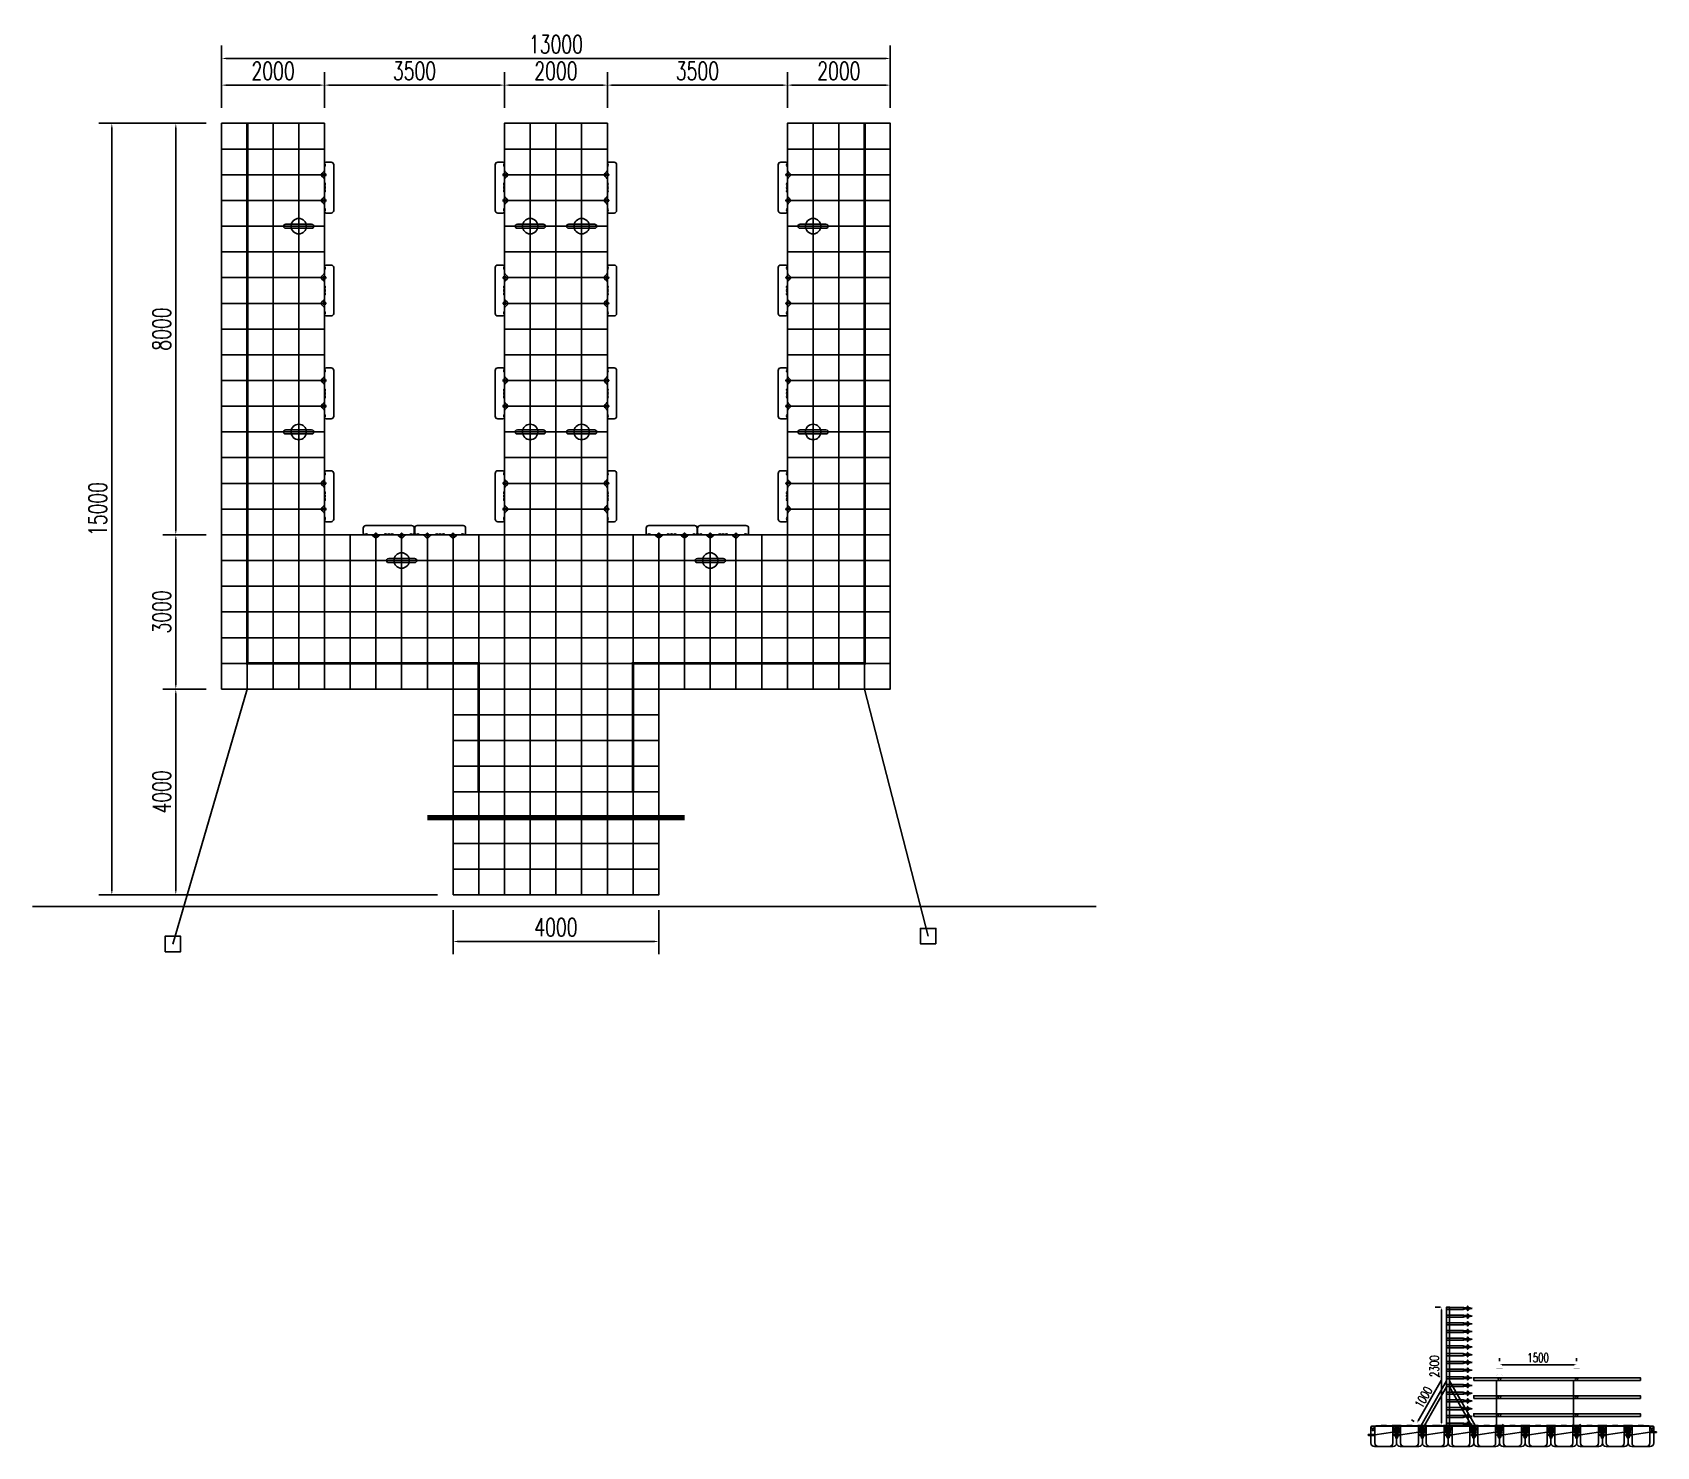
# Model space of a CAD drawing. Header units: millimetres. Extents: x -1461755 to -1310892, y 1449272 to 1531173.
# Drawn here: x -1461755 to -1430182, y 1449272 to 1476764 of the extents above; entities that cross this region are included whole.
import ezdxf

# ---------------------------------------------------------------- set-up
doc = ezdxf.new("R2010")
doc.units = ezdxf.units.MM
doc.header["$LTSCALE"] = 10
doc.layers.get('0').update_dxf_attribs({"linetype": 'CONTINUOUS'})
doc.layers.get('DEFPOINTS').update_dxf_attribs({"linetype": 'CONTINUOUS'})
for name, color, linetype in [('STAIR', 2, 'CONTINUOUS'), ('W-_ANTICOLLISION防撞措施', 6, 'CONTINUOUS'), ('W-FLOAT_BOWL浮筒', 253, 'CONTINUOUS'), ('W-PLASTIC_RAILINGS塑木栏杆', 6, 'CONTINUOUS'), ('W-REVETMENT驳岸', 251, 'CONTINUOUS'), ('W-STEEL_FRAME钢架', 3, 'CONTINUOUS')]:
    doc.layers.add(name, color=color, linetype=linetype)
doc.styles.add('STANDARD_T3', font='simplex.shx', dxfattribs={"width": 0.7, "bigfont": 'gbcbig.shx'})
doc.dimstyles.new('W&&100', dxfattribs={"dimtxt": 350, "dimasz": 100, "dimexe": 250, "dimexo": 300, "dimgap": 100, "dimtad": 1, "dimdec": 0, "dimzin": 0, "dimdsep": 46, "dimtxsty": 'STANDARD_T3', "dimcen": 0.09, "dimclrd": 1, "dimclre": 1, "dimclrt": 7, "dimazin": 2, "dimtfac": 1, "dimtdec": 0, "dimtix": 1, "dimtmove": 2, "dimatfit": 3, "dimfxl": 100, "dimtolj": 1, "dimtzin": 0, "dimarcsym": 0})
doc.dimstyles.new('W&&50', dxfattribs={"dimtxt": 175, "dimasz": 50, "dimexe": 125, "dimexo": 150, "dimgap": 50, "dimtad": 1, "dimdec": 0, "dimzin": 0, "dimdsep": 46, "dimtxsty": 'STANDARD_T3', "dimcen": 0.09, "dimclrd": 1, "dimclre": 1, "dimclrt": 7, "dimazin": 2, "dimtfac": 1, "dimtdec": 0, "dimtix": 1, "dimtmove": 2, "dimatfit": 3, "dimfxl": 100, "dimtolj": 1, "dimtzin": 0, "dimarcsym": 0})

msp = doc.modelspace()

# ---------------------------------------------------------------- blocks, each defined once
blk = doc.blocks.new('*U35')
at = {"layer": 'W-FLOAT_BOWL浮筒'}
blk.add_lwpolyline([(-250, -250), (250, -250), (250, 250), (-250, 250)], close=True, dxfattribs=at)
blk = doc.blocks.new('*U36')
at = {"layer": 'W-FLOAT_BOWL浮筒', "color": 0, "linetype": 'ByBlock', "lineweight": -2, "transparency": 16777216}
for p in [(0, 2500), (500, 2500), (1000, 2500), (1500, 2500), (2000, 2500), (2500, 2500), (3000, 2500), (3500, 2500), (4000, 2500), (4500, 2500), (5000, 2500), (5500, 2500), (6000, 2500), (6500, 2500), (7000, 2500), (7500, 2500), (8000, 2500), (8500, 2500), (9000, 2500), (9500, 2500), (10000, 2500), (10500, 2500), (11000, 2500), (11500, 2500), (12000, 2500), (12500, 2500), (0, 2000), (500, 2000), (1000, 2000), (1500, 2000), (2000, 2000), (2500, 2000), (3000, 2000), (3500, 2000), (4000, 2000), (4500, 2000), (5000, 2000), (5500, 2000), (6000, 2000), (6500, 2000), (7000, 2000), (7500, 2000), (8000, 2000), (8500, 2000), (9000, 2000), (9500, 2000), (10000, 2000), (10500, 2000), (11000, 2000), (11500, 2000), (12000, 2000), (12500, 2000), (0, 1500), (500, 1500), (1000, 1500), (1500, 1500), (2000, 1500), (2500, 1500), (3000, 1500), (3500, 1500), (4000, 1500), (4500, 1500), (5000, 1500), (5500, 1500), (6000, 1500), (6500, 1500), (7000, 1500), (7500, 1500), (8000, 1500), (8500, 1500), (9000, 1500), (9500, 1500), (10000, 1500), (10500, 1500), (11000, 1500), (11500, 1500), (12000, 1500), (12500, 1500), (0, 1000), (500, 1000), (1000, 1000), (1500, 1000), (2000, 1000), (2500, 1000), (3000, 1000), (3500, 1000), (4000, 1000), (4500, 1000), (5000, 1000), (5500, 1000), (6000, 1000), (6500, 1000), (7000, 1000), (7500, 1000), (8000, 1000), (8500, 1000), (9000, 1000), (9500, 1000), (10000, 1000), (10500, 1000), (11000, 1000), (11500, 1000), (12000, 1000), (12500, 1000), (0, 500), (500, 500), (1000, 500), (1500, 500), (2000, 500), (2500, 500), (3000, 500), (3500, 500), (4000, 500), (4500, 500), (5000, 500), (5500, 500), (6000, 500), (6500, 500), (7000, 500), (7500, 500), (8000, 500), (8500, 500), (9000, 500), (9500, 500), (10000, 500), (10500, 500), (11000, 500), (11500, 500), (12000, 500), (12500, 500), (0, 0), (500, 0), (1000, 0), (1500, 0), (2000, 0), (2500, 0), (3000, 0), (3500, 0), (4000, 0), (4500, 0), (5000, 0), (5500, 0), (6000, 0), (6500, 0), (7000, 0), (7500, 0), (8000, 0), (8500, 0), (9000, 0), (9500, 0), (10000, 0), (10500, 0), (11000, 0), (11500, 0), (12000, 0), (12500, 0)]:
    blk.add_blockref('*U35', p, dxfattribs=at)
blk = doc.blocks.new('*U37')
at = {"layer": 'W-FLOAT_BOWL浮筒'}
blk.add_lwpolyline([(-250, -250), (250, -250), (250, 250), (-250, 250)], close=True, dxfattribs=at)
blk = doc.blocks.new('*U38')
at = {"layer": 'W-FLOAT_BOWL浮筒', "color": 0, "linetype": 'ByBlock', "lineweight": -2, "transparency": 16777216}
for p in [(0, 7500), (500, 7500), (1000, 7500), (1500, 7500), (0, 7000), (500, 7000), (1000, 7000), (1500, 7000), (0, 6500), (500, 6500), (1000, 6500), (1500, 6500), (0, 6000), (500, 6000), (1000, 6000), (1500, 6000), (0, 5500), (500, 5500), (1000, 5500), (1500, 5500), (0, 5000), (500, 5000), (1000, 5000), (1500, 5000), (0, 4500), (500, 4500), (1000, 4500), (1500, 4500), (0, 4000), (500, 4000), (1000, 4000), (1500, 4000), (0, 3500), (500, 3500), (1000, 3500), (1500, 3500), (0, 3000), (500, 3000), (1000, 3000), (1500, 3000), (0, 2500), (500, 2500), (1000, 2500), (1500, 2500), (0, 2000), (500, 2000), (1000, 2000), (1500, 2000), (0, 1500), (500, 1500), (1000, 1500), (1500, 1500), (0, 1000), (500, 1000), (1000, 1000), (1500, 1000), (0, 500), (500, 500), (1000, 500), (1500, 500), (0, 0), (500, 0), (1000, 0), (1500, 0)]:
    blk.add_blockref('*U37', p, dxfattribs=at)
blk = doc.blocks.new('*U39')
at = {"layer": 'W-FLOAT_BOWL浮筒'}
blk.add_lwpolyline([(-250, -250), (250, -250), (250, 250), (-250, 250)], close=True, dxfattribs=at)
blk = doc.blocks.new('*U40')
at = {"layer": 'W-FLOAT_BOWL浮筒', "color": 0, "linetype": 'ByBlock', "lineweight": -2, "transparency": 16777216}
for p in [(0, 7500), (500, 7500), (1000, 7500), (1500, 7500), (0, 7000), (500, 7000), (1000, 7000), (1500, 7000), (0, 6500), (500, 6500), (1000, 6500), (1500, 6500), (0, 6000), (500, 6000), (1000, 6000), (1500, 6000), (0, 5500), (500, 5500), (1000, 5500), (1500, 5500), (0, 5000), (500, 5000), (1000, 5000), (1500, 5000), (0, 4500), (500, 4500), (1000, 4500), (1500, 4500), (0, 4000), (500, 4000), (1000, 4000), (1500, 4000), (0, 3500), (500, 3500), (1000, 3500), (1500, 3500), (0, 3000), (500, 3000), (1000, 3000), (1500, 3000), (0, 2500), (500, 2500), (1000, 2500), (1500, 2500), (0, 2000), (500, 2000), (1000, 2000), (1500, 2000), (0, 1500), (500, 1500), (1000, 1500), (1500, 1500), (0, 1000), (500, 1000), (1000, 1000), (1500, 1000), (0, 500), (500, 500), (1000, 500), (1500, 500), (0, 0), (500, 0), (1000, 0), (1500, 0)]:
    blk.add_blockref('*U39', p, dxfattribs=at)
blk = doc.blocks.new('*U41')
at = {"layer": 'W-FLOAT_BOWL浮筒'}
blk.add_lwpolyline([(-250, -250), (250, -250), (250, 250), (-250, 250)], close=True, dxfattribs=at)
blk = doc.blocks.new('*U42')
at = {"layer": 'W-FLOAT_BOWL浮筒', "color": 0, "linetype": 'ByBlock', "lineweight": -2, "transparency": 16777216}
for p in [(0, 7500), (500, 7500), (1000, 7500), (1500, 7500), (0, 7000), (500, 7000), (1000, 7000), (1500, 7000), (0, 6500), (500, 6500), (1000, 6500), (1500, 6500), (0, 6000), (500, 6000), (1000, 6000), (1500, 6000), (0, 5500), (500, 5500), (1000, 5500), (1500, 5500), (0, 5000), (500, 5000), (1000, 5000), (1500, 5000), (0, 4500), (500, 4500), (1000, 4500), (1500, 4500), (0, 4000), (500, 4000), (1000, 4000), (1500, 4000), (0, 3500), (500, 3500), (1000, 3500), (1500, 3500), (0, 3000), (500, 3000), (1000, 3000), (1500, 3000), (0, 2500), (500, 2500), (1000, 2500), (1500, 2500), (0, 2000), (500, 2000), (1000, 2000), (1500, 2000), (0, 1500), (500, 1500), (1000, 1500), (1500, 1500), (0, 1000), (500, 1000), (1000, 1000), (1500, 1000), (0, 500), (500, 500), (1000, 500), (1500, 500), (0, 0), (500, 0), (1000, 0), (1500, 0)]:
    blk.add_blockref('*U41', p, dxfattribs=at)
blk = doc.blocks.new('*U43')
at = {"layer": 'W-FLOAT_BOWL浮筒'}
blk.add_lwpolyline([(-250, -250), (250, -250), (250, 250), (-250, 250)], close=True, dxfattribs=at)
blk = doc.blocks.new('*U44')
at = {"layer": 'W-FLOAT_BOWL浮筒', "color": 0, "linetype": 'ByBlock', "lineweight": -2, "transparency": 16777216}
for p in [(0, 3500), (500, 3500), (1000, 3500), (1500, 3500), (2000, 3500), (2500, 3500), (3000, 3500), (3500, 3500), (0, 3000), (500, 3000), (1000, 3000), (1500, 3000), (2000, 3000), (2500, 3000), (3000, 3000), (3500, 3000), (0, 2500), (500, 2500), (1000, 2500), (1500, 2500), (2000, 2500), (2500, 2500), (3000, 2500), (3500, 2500), (0, 2000), (500, 2000), (1000, 2000), (1500, 2000), (2000, 2000), (2500, 2000), (3000, 2000), (3500, 2000), (0, 1500), (500, 1500), (1000, 1500), (1500, 1500), (2000, 1500), (2500, 1500), (3000, 1500), (3500, 1500), (0, 1000), (500, 1000), (1000, 1000), (1500, 1000), (2000, 1000), (2500, 1000), (3000, 1000), (3500, 1000), (0, 500), (500, 500), (1000, 500), (1500, 500), (2000, 500), (2500, 500), (3000, 500), (3500, 500), (0, 0), (500, 0), (1000, 0), (1500, 0), (2000, 0), (2500, 0), (3000, 0), (3500, 0)]:
    blk.add_blockref('*U43', p, dxfattribs=at)
blk = doc.blocks.new('xcs')
at = {"layer": 'W-_ANTICOLLISION防撞措施'}
for p, q in [((-250, 40), (250, 40)), ((-250, -40), (250, -40))]:
    blk.add_line(p, q, dxfattribs=at)
blk.add_circle((0, 0), 150, dxfattribs=at)
for centre, start, end in [((-254, 0), 84.4689, 275.5311), ((254, 0), 264.4689, 95.5311)]:
    blk.add_arc(centre, 40.2, start, end, dxfattribs=at)
blk = doc.blocks.new('fzt')
at = {"layer": 'W-_ANTICOLLISION防撞措施'}
blk.add_line((-129, -218), (-98, -187), dxfattribs=at)
for points in [[(-80, -27, -0.389807), (-50, 0), (50, 0, -0.414214), (100, -50), (100, -940, -0.414214), (50, -990), (-50, -990, -0.391617), (-80, -962, -0.391617)], [(-129, -718, 0.414214), (-129, -772), (-98, -803)]]:
    blk.add_lwpolyline(points, format="xyb", dxfattribs=at)
for points in [[(-98, -303), (-129, -272), (-107, -294)], [(-80, -214), (-80, -92)], [(-80, -398), (-80, -276)], [(-80, -714), (-80, -592)], [(-98, -687), (-129, -718), (-107, -696)], [(-80, -898), (-80, -776)]]:
    blk.add_lwpolyline(points, dxfattribs=at)
for centre, radius, start, end in [((-102, -245), 38, 135, 225), ((-104, -245), 7, 90, 270), ((-80, -245), 25, 106.2602, 163.7398), ((-80, -245), 25, 196.2602, 253.7398), ((-154, -129), 80.9, 314.3844, 336.4057), ((-154, -361), 80.9, 23.5943, 45.6156), ((-80, -221), 7, 0, 180), ((-80, -269), 7, 180, 0), ((-105, -60), 41, 307.5461, 52.4539), ((-80, -245), 25, 16.2602, 73.7398), ((-80, -245), 25, 286.2602, 343.7398), ((-56, -245), 7, 270, 90), ((-105, -430), 41, 307.5461, 52.4539), ((-105, -495), 41, 307.5461, 52.4539), ((-105, -560), 40.8, 307.4056, 52.5944), ((-104, -745), 7, 90, 270), ((-80, -745), 25, 106.2602, 163.7398), ((-80, -745), 25, 196.2602, 253.7398), ((-154, -629), 80.9, 314.3844, 336.4057), ((-154, -861), 80.9, 23.5943, 45.6156), ((-80, -721), 7, 0, 180), ((-80, -769), 7, 180, 0), ((-105, -930), 40.8, 307.4056, 52.5944), ((-80, -745), 25, 16.2602, 73.7398), ((-80, -745), 25, 286.2602, 343.7398), ((-56, -745), 7, 270, 90)]:
    blk.add_arc(centre, radius, start, end, dxfattribs=at)
blk = doc.blocks.new('*U46')
at = {"layer": 'W-_ANTICOLLISION防撞措施'}
blk.add_blockref('fzt', (20, 495), dxfattribs=at)
blk = doc.blocks.new('*U45')
at = {"layer": 'W-_ANTICOLLISION防撞措施', "color": 0, "linetype": 'ByBlock', "lineweight": -2, "transparency": 16777216}
for p in [(0, 0), (0, -2000), (0, -4000), (0, -6000)]:
    blk.add_blockref('*U46', p, dxfattribs=at)
blk = doc.blocks.new('*U48')
at = {"layer": 'W-_ANTICOLLISION防撞措施'}
blk.add_blockref('fzt', (20, 495), dxfattribs=at)
blk = doc.blocks.new('*U47')
at = {"layer": 'W-_ANTICOLLISION防撞措施', "color": 0, "linetype": 'ByBlock', "lineweight": -2, "transparency": 16777216}
for p in [(0, 0), (0, -2000), (0, -4000), (0, -6000)]:
    blk.add_blockref('*U48', p, dxfattribs=at)
blk = doc.blocks.new('*U50')
at = {"layer": 'W-_ANTICOLLISION防撞措施'}
blk.add_blockref('fzt', (20, 495), dxfattribs=at)
blk = doc.blocks.new('*U49')
at = {"layer": 'W-_ANTICOLLISION防撞措施', "color": 0, "linetype": 'ByBlock', "lineweight": -2, "transparency": 16777216}
for p in [(0, 0), (0, -2000), (0, -4000), (0, -6000)]:
    blk.add_blockref('*U50', p, dxfattribs=at)
blk = doc.blocks.new('*U52')
at = {"layer": 'W-_ANTICOLLISION防撞措施'}
blk.add_blockref('fzt', (20, 495), dxfattribs=at)
blk = doc.blocks.new('*U51')
at = {"layer": 'W-_ANTICOLLISION防撞措施', "color": 0, "linetype": 'ByBlock', "lineweight": -2, "transparency": 16777216}
for p in [(0, 0), (0, -2000), (0, -4000), (0, -6000)]:
    blk.add_blockref('*U52', p, dxfattribs=at)
blk = doc.blocks.new('*D53')
at = {"layer": 'DEFPOINTS', "color": 0, "transparency": 16777216}
for p in [(-1458078, 1474998), (-1458968, 1466998), (-1458078, 1466998)]:
    blk.add_point(p, dxfattribs=at)
at = {"layer": 'W-FLOAT_BOWL浮筒', "color": 1, "lineweight": -2, "transparency": 16777216}
for p, q in [((-1458378, 1474998), (-1459218, 1474998)), ((-1458968, 1474898), (-1458968, 1467098)), ((-1458378, 1466998), (-1459218, 1466998))]:
    blk.add_line(p, q, dxfattribs=at)
at = {"layer": 'W-FLOAT_BOWL浮筒', "color": 1, "transparency": 16777216}
for points in [[(-1458985, 1474898), (-1458952, 1474898), (-1458968, 1474998)], [(-1458985, 1467098), (-1458952, 1467098), (-1458968, 1466998)]]:
    blk.add_solid(points, dxfattribs=at)
at = {"layer": 'W-FLOAT_BOWL浮筒', "color": 7, "transparency": 16777216, "insert": (-1459243, 1470998), "char_height": 350, "attachment_point": 5, "rotation": 90, "style": 'STANDARD_T3'}
blk.add_mtext('\\A1;8000', dxfattribs=at)
blk = doc.blocks.new('*D54')
at = {"layer": 'DEFPOINTS', "color": 0, "transparency": 16777216}
for p in [(-1458078, 1463998), (-1458968, 1459998), (-1453578, 1459998)]:
    blk.add_point(p, dxfattribs=at)
at = {"layer": 'W-FLOAT_BOWL浮筒', "color": 1, "lineweight": -2, "transparency": 16777216}
for p, q in [((-1458868, 1463998), (-1459218, 1463998)), ((-1458968, 1463898), (-1458968, 1460098)), ((-1458868, 1459998), (-1459218, 1459998))]:
    blk.add_line(p, q, dxfattribs=at)
at = {"layer": 'W-FLOAT_BOWL浮筒', "color": 1, "transparency": 16777216}
for points in [[(-1458985, 1463898), (-1458952, 1463898), (-1458968, 1463998)], [(-1458985, 1460098), (-1458952, 1460098), (-1458968, 1459998)]]:
    blk.add_solid(points, dxfattribs=at)
at = {"layer": 'W-FLOAT_BOWL浮筒', "color": 7, "transparency": 16777216, "insert": (-1459243, 1461998), "char_height": 350, "attachment_point": 5, "rotation": 90, "style": 'STANDARD_T3'}
blk.add_mtext('\\A1;4000', dxfattribs=at)
blk = doc.blocks.new('*D55')
at = {"layer": 'DEFPOINTS', "color": 0, "transparency": 16777216}
for p in [(-1456078, 1475740), (-1458078, 1474998), (-1456078, 1474998)]:
    blk.add_point(p, dxfattribs=at)
at = {"layer": 'W-FLOAT_BOWL浮筒', "color": 1, "lineweight": -2, "transparency": 16777216}
for p, q in [((-1458078, 1475298), (-1458078, 1475990)), ((-1457978, 1475740), (-1456178, 1475740)), ((-1456078, 1475298), (-1456078, 1475990))]:
    blk.add_line(p, q, dxfattribs=at)
at = {"layer": 'W-FLOAT_BOWL浮筒', "color": 1, "transparency": 16777216}
for points in [[(-1457978, 1475756), (-1457978, 1475723), (-1458078, 1475740)], [(-1456178, 1475756), (-1456178, 1475723), (-1456078, 1475740)]]:
    blk.add_solid(points, dxfattribs=at)
at = {"layer": 'W-FLOAT_BOWL浮筒', "color": 7, "transparency": 16777216, "insert": (-1457078, 1476015), "char_height": 350, "attachment_point": 5, "style": 'STANDARD_T3'}
blk.add_mtext('\\A1;2000', dxfattribs=at)
blk = doc.blocks.new('*D56')
at = {"layer": 'DEFPOINTS', "color": 0, "transparency": 16777216}
for p in [(-1452578, 1475740), (-1456078, 1474998), (-1452578, 1474998)]:
    blk.add_point(p, dxfattribs=at)
at = {"layer": 'W-FLOAT_BOWL浮筒', "color": 1, "lineweight": -2, "transparency": 16777216}
for p, q in [((-1456078, 1475298), (-1456078, 1475990)), ((-1455978, 1475740), (-1452678, 1475740)), ((-1452578, 1475298), (-1452578, 1475990))]:
    blk.add_line(p, q, dxfattribs=at)
at = {"layer": 'W-FLOAT_BOWL浮筒', "color": 1, "transparency": 16777216}
for points in [[(-1455978, 1475756), (-1455978, 1475723), (-1456078, 1475740)], [(-1452678, 1475756), (-1452678, 1475723), (-1452578, 1475740)]]:
    blk.add_solid(points, dxfattribs=at)
at = {"layer": 'W-FLOAT_BOWL浮筒', "color": 7, "transparency": 16777216, "insert": (-1454328, 1476015), "char_height": 350, "attachment_point": 5, "style": 'STANDARD_T3'}
blk.add_mtext('\\A1;3500', dxfattribs=at)
blk = doc.blocks.new('*D57')
at = {"layer": 'DEFPOINTS', "color": 0, "transparency": 16777216}
for p in [(-1450578, 1475740), (-1452578, 1474998), (-1450578, 1474998)]:
    blk.add_point(p, dxfattribs=at)
at = {"layer": 'W-FLOAT_BOWL浮筒', "color": 1, "lineweight": -2, "transparency": 16777216}
for p, q in [((-1452578, 1475298), (-1452578, 1475990)), ((-1452478, 1475740), (-1450678, 1475740)), ((-1450578, 1475298), (-1450578, 1475990))]:
    blk.add_line(p, q, dxfattribs=at)
at = {"layer": 'W-FLOAT_BOWL浮筒', "color": 1, "transparency": 16777216}
for points in [[(-1452478, 1475756), (-1452478, 1475723), (-1452578, 1475740)], [(-1450678, 1475756), (-1450678, 1475723), (-1450578, 1475740)]]:
    blk.add_solid(points, dxfattribs=at)
at = {"layer": 'W-FLOAT_BOWL浮筒', "color": 7, "transparency": 16777216, "insert": (-1451578, 1476015), "char_height": 350, "attachment_point": 5, "style": 'STANDARD_T3'}
blk.add_mtext('\\A1;2000', dxfattribs=at)
blk = doc.blocks.new('*D58')
at = {"layer": 'DEFPOINTS', "color": 0, "transparency": 16777216}
for p in [(-1447078, 1475740), (-1450578, 1474998), (-1447078, 1474998)]:
    blk.add_point(p, dxfattribs=at)
at = {"layer": 'W-FLOAT_BOWL浮筒', "color": 1, "lineweight": -2, "transparency": 16777216}
for p, q in [((-1450578, 1475298), (-1450578, 1475990)), ((-1450478, 1475740), (-1447178, 1475740)), ((-1447078, 1475298), (-1447078, 1475990))]:
    blk.add_line(p, q, dxfattribs=at)
at = {"layer": 'W-FLOAT_BOWL浮筒', "color": 1, "transparency": 16777216}
for points in [[(-1450478, 1475756), (-1450478, 1475723), (-1450578, 1475740)], [(-1447178, 1475756), (-1447178, 1475723), (-1447078, 1475740)]]:
    blk.add_solid(points, dxfattribs=at)
at = {"layer": 'W-FLOAT_BOWL浮筒', "color": 7, "transparency": 16777216, "insert": (-1448828, 1476015), "char_height": 350, "attachment_point": 5, "style": 'STANDARD_T3'}
blk.add_mtext('\\A1;3500', dxfattribs=at)
blk = doc.blocks.new('*D59')
at = {"layer": 'DEFPOINTS', "color": 0, "transparency": 16777216}
for p in [(-1445078, 1475740), (-1447078, 1474998), (-1445078, 1474998)]:
    blk.add_point(p, dxfattribs=at)
at = {"layer": 'W-FLOAT_BOWL浮筒', "color": 1, "lineweight": -2, "transparency": 16777216}
for p, q in [((-1447078, 1475298), (-1447078, 1475990)), ((-1446978, 1475740), (-1445178, 1475740)), ((-1445078, 1475298), (-1445078, 1475990))]:
    blk.add_line(p, q, dxfattribs=at)
at = {"layer": 'W-FLOAT_BOWL浮筒', "color": 1, "transparency": 16777216}
for points in [[(-1446978, 1475756), (-1446978, 1475723), (-1447078, 1475740)], [(-1445178, 1475756), (-1445178, 1475723), (-1445078, 1475740)]]:
    blk.add_solid(points, dxfattribs=at)
at = {"layer": 'W-FLOAT_BOWL浮筒', "color": 7, "transparency": 16777216, "insert": (-1446078, 1476015), "char_height": 350, "attachment_point": 5, "style": 'STANDARD_T3'}
blk.add_mtext('\\A1;2000', dxfattribs=at)
blk = doc.blocks.new('*D60')
at = {"layer": 'DEFPOINTS', "color": 0, "transparency": 16777216}
for p in [(-1445078, 1476259), (-1458078, 1474998), (-1445078, 1474998)]:
    blk.add_point(p, dxfattribs=at)
at = {"layer": 'W-FLOAT_BOWL浮筒', "color": 1, "lineweight": -2, "transparency": 16777216}
for p, q in [((-1458078, 1475298), (-1458078, 1476509)), ((-1445078, 1475298), (-1445078, 1476509)), ((-1457978, 1476259), (-1445178, 1476259))]:
    blk.add_line(p, q, dxfattribs=at)
at = {"layer": 'W-FLOAT_BOWL浮筒', "color": 1, "transparency": 16777216}
for points in [[(-1457978, 1476276), (-1457978, 1476242), (-1458078, 1476259)], [(-1445178, 1476276), (-1445178, 1476242), (-1445078, 1476259)]]:
    blk.add_solid(points, dxfattribs=at)
at = {"layer": 'W-FLOAT_BOWL浮筒', "color": 7, "transparency": 16777216, "insert": (-1451578, 1476534), "char_height": 350, "attachment_point": 5, "style": 'STANDARD_T3'}
blk.add_mtext('\\A1;13000', dxfattribs=at)
blk = doc.blocks.new('*U62')
at = {"layer": 'W-_ANTICOLLISION防撞措施'}
blk.add_blockref('fzt', (20, 495), dxfattribs=at)
blk = doc.blocks.new('*U61')
at = {"layer": 'W-_ANTICOLLISION防撞措施', "color": 0, "linetype": 'ByBlock', "lineweight": -2, "transparency": 16777216}
for p in [(0, 0), (0, -1000)]:
    blk.add_blockref('*U62', p, dxfattribs=at)
blk = doc.blocks.new('*U66')
at = {"layer": 'W-_ANTICOLLISION防撞措施'}
blk.add_blockref('fzt', (20, 495), dxfattribs=at)
blk = doc.blocks.new('*U65')
at = {"layer": 'W-_ANTICOLLISION防撞措施', "color": 0, "linetype": 'ByBlock', "lineweight": -2, "transparency": 16777216}
for p in [(0, 0), (0, -1000)]:
    blk.add_blockref('*U66', p, dxfattribs=at)
blk = doc.blocks.new('*D67')
at = {"layer": 'DEFPOINTS', "color": 0, "transparency": 16777216}
for p in [(-1458078, 1474998), (-1460212, 1459998), (-1453578, 1459998)]:
    blk.add_point(p, dxfattribs=at)
at = {"layer": 'W-FLOAT_BOWL浮筒', "color": 1, "lineweight": -2, "transparency": 16777216}
for p, q in [((-1458378, 1474998), (-1460462, 1474998)), ((-1460212, 1474898), (-1460212, 1460098)), ((-1453878, 1459998), (-1460462, 1459998))]:
    blk.add_line(p, q, dxfattribs=at)
at = {"layer": 'W-FLOAT_BOWL浮筒', "color": 1, "transparency": 16777216}
for points in [[(-1460229, 1474898), (-1460195, 1474898), (-1460212, 1474998)], [(-1460229, 1460098), (-1460195, 1460098), (-1460212, 1459998)]]:
    blk.add_solid(points, dxfattribs=at)
at = {"layer": 'W-FLOAT_BOWL浮筒', "color": 7, "transparency": 16777216, "insert": (-1460487, 1467498), "char_height": 350, "attachment_point": 5, "rotation": 90, "style": 'STANDARD_T3'}
blk.add_mtext('\\A1;15000', dxfattribs=at)
blk = doc.blocks.new('*D68')
at = {"layer": 'DEFPOINTS', "color": 0, "transparency": 16777216}
for p in [(-1453578, 1459998), (-1449578, 1459998), (-1449578, 1459092)]:
    blk.add_point(p, dxfattribs=at)
at = {"layer": 'W-FLOAT_BOWL浮筒', "color": 1, "lineweight": -2, "transparency": 16777216}
for p, q in [((-1453578, 1459698), (-1453578, 1458842)), ((-1449578, 1459698), (-1449578, 1458842)), ((-1453478, 1459092), (-1449678, 1459092))]:
    blk.add_line(p, q, dxfattribs=at)
at = {"layer": 'W-FLOAT_BOWL浮筒', "color": 1, "transparency": 16777216}
for points in [[(-1453478, 1459108), (-1453478, 1459075), (-1453578, 1459092)], [(-1449678, 1459108), (-1449678, 1459075), (-1449578, 1459092)]]:
    blk.add_solid(points, dxfattribs=at)
at = {"layer": 'W-FLOAT_BOWL浮筒', "color": 7, "transparency": 16777216, "insert": (-1451578, 1459367), "char_height": 350, "attachment_point": 5, "style": 'STANDARD_T3'}
blk.add_mtext('\\A1;4000', dxfattribs=at)
blk = doc.blocks.new('*D70')
at = {"layer": 'DEFPOINTS', "color": 0, "transparency": 16777216}
for p in [(-1458078, 1466998), (-1458968, 1463998), (-1458078, 1463998)]:
    blk.add_point(p, dxfattribs=at)
at = {"layer": 'W-FLOAT_BOWL浮筒', "color": 1, "lineweight": -2, "transparency": 16777216}
for p, q in [((-1458378, 1466998), (-1459218, 1466998)), ((-1458968, 1466898), (-1458968, 1464098)), ((-1458378, 1463998), (-1459218, 1463998))]:
    blk.add_line(p, q, dxfattribs=at)
at = {"layer": 'W-FLOAT_BOWL浮筒', "color": 1, "transparency": 16777216}
for points in [[(-1458985, 1466898), (-1458952, 1466898), (-1458968, 1466998)], [(-1458985, 1464098), (-1458952, 1464098), (-1458968, 1463998)]]:
    blk.add_solid(points, dxfattribs=at)
at = {"layer": 'W-FLOAT_BOWL浮筒', "color": 7, "transparency": 16777216, "insert": (-1459243, 1465498), "char_height": 350, "attachment_point": 5, "rotation": 90, "style": 'STANDARD_T3'}
blk.add_mtext('\\A1;3000', dxfattribs=at)
blk = doc.blocks.new('$matou$00000005')
at = {"ltscale": 0.5}
for p, q in [((-302, 27, 0), (-302, 17, 0)), ((302, 81, 0), (302, 71, 0))]:
    blk.add_line(p, q, dxfattribs=at)
for p, q in [((-302, 22, 0), (-174, 22, 0)), ((-298, 31, 0), (-184, 31, 0)), ((-298, 13, 0), (-184, 13, 0)), ((-250, 31, 0), (-250, 171, 0)), ((-250, -134, 0), (-250, 13, 0)), ((-230, 191, 0), (230, 191, 0)), ((-209, 193, 0), (208, 193, 0)), ((-209, 193, 0), (-209, 191, 0)), ((-174, 41, 0), (-174, 171, 0)), ((174, 76, 0), (-174, 22, 0)), ((-174, 3, 0), (-174, -134, 0)), ((174, 95, 0), (174, 171, 0)), ((174, 76, 0), (302, 76, 0)), ((174, 57, 0), (174, -134, 0)), ((184, 85, 0), (298, 85, 0)), ((184, 67, 0), (298, 67, 0)), ((208, 193, 0), (208, 191, 0)), ((250, 171, 0), (250, 85, 0)), ((250, 67, 0), (250, -134, 0)), ((-180, -204, 0), (180, -204, 0))]:
    blk.add_line(p, q)
for centre, start, end in [((-298, 27, 0), 90, 180), ((298, 81, 0), 0, 90)]:
    blk.add_arc(centre, 4, start, end, dxfattribs=at)
for centre, radius, start, end in [((-298, 17, 0), 4, 180, 270), ((-230, 171, 0), 20, 90, 180), ((0, -1972, 0), 2175, 84.5043, 95.4957), ((-184, 41, 0), 10, 270, 0), ((-184, 3, 0), 10, 0, 90), ((-154, 171, 0), 20, 90, 180), ((154, 171, 0), 20, 0, 90), ((184, 95, 0), 10, 180, 270), ((184, 57, 0), 10, 90, 180), ((230, 171, 0), 20, 0, 90), ((298, 71, 0), 4, 270, 0), ((-180, -134, 0), 70, 180, 270), ((-104, -134, 0), 70, 180, 270), ((104, -134, 0), 70, 270, 0), ((180, -134, 0), 70, 270, 0)]:
    blk.add_arc(centre, radius, start, end)
at = {"extrusion": (0, 0, -1)}
blk.add_ellipse((-212, 171, 0), major_axis=(-30.4, 0), ratio=0.921809, start_param=3.141593, end_param=6.283185, dxfattribs=at)
blk.add_ellipse((-212, 117, 0), major_axis=(-16, 0), ratio=0.75)
blk.add_ellipse((212, 172, 0), major_axis=(30.4, 0.1), ratio=0.921809, start_param=3.141593, end_param=6.283185)
blk.add_ellipse((212, 117, 0), major_axis=(16, 0), ratio=0.75, dxfattribs=at)
blk = doc.blocks.new('*U601')
at = {"layer": 'W-FLOAT_BOWL浮筒'}
blk.add_blockref('$matou$00000005', (0, 0, 0), dxfattribs=at)
blk = doc.blocks.new('*U602')
at = {"layer": 'W-FLOAT_BOWL浮筒', "color": 0, "linetype": 'ByBlock', "lineweight": -2, "transparency": 16777216}
for p in [(0, 0), (500, 0), (1000, 0), (1500, 0), (2000, 0), (2500, 0), (3000, 0), (3500, 0), (4000, 0), (4500, 0), (5000, 0)]:
    blk.add_blockref('*U601', p, dxfattribs=at)
blk = doc.blocks.new('*U603')
for p, q in [((-86, 105), (-56, 78)), ((-79, 122), (79, 122)), ((-52, 58), (-52, 70)), ((-49, 31), (-28, 14)), ((-43, 75), (42, 75)), ((-24, -92), (-24, 6)), ((-19, 11), (19, 11)), ((24, -92), (24, 6)), ((49, 31), (28, 14)), ((52, 58), (52, 70)), ((86, 105), (56, 78)), ((-29, -83), (-29, -77)), ((-26, -74), (-24, -74)), ((-24, -92), (-18, -120)), ((-24, -92), (24, -92)), ((-16, -122), (16, -122)), ((-6, -83), (-6, -78)), ((6, -83), (6, -78)), ((24, -92), (18, -120)), ((26, -74), (24, -74)), ((29, -83), (29, -77))]:
    blk.add_line(p, q)
at = {"ltscale": 0.1}
for p, q in [((-18, -120), (-18, -122)), ((-18, -122), (-16, -122)), ((16, -122), (18, -122)), ((18, -120), (18, -122))]:
    blk.add_line(p, q, dxfattribs=at)
for centre, radius, start, end in [((-79, 112), 10, 90, 228.0009), ((-44, 48), 13.5, 126.5657, 231), ((-62, 70), 10, 0, 48.0009), ((-35, 32), 31.4, 56.4166, 122.8531), ((-43, 38), 10, 184.1479, 231), ((-34, 63), 31.4, 236.1381, 303.5569), ((-34, 6), 10, 0, 51), ((-25, 48), 13.5, 308.3696, 51.9011), ((25, 48), 13.5, 128.0989, 231.6304), ((35, 32), 31.3, 57.1287, 123.6019), ((34, 63), 31.4, 236.4385, 303.8665), ((34, 6), 10, 129, 180), ((42, 38), 10, 309, 355.8521), ((62, 70), 10, 131.9991, 180), ((44, 48), 13.5, 309, 53.4343), ((79, 112), 10, 311.9991, 90), ((-26, -77), 3, 90, 180), ((-16, -120), 2.5, 191.3099, 270), ((-3, -78), 3, 115.3769, 180), ((0, -84), 10, 64.6231, 115.3769), ((3, -78), 3, 0, 64.6231), ((16, -120), 2.5, 270, 348.6901), ((26, -77), 3, 0, 90)]:
    blk.add_arc(centre, radius, start, end)
for centre, major_axis, start_param, end_param in [((-23, -83), (0, -9), 4.712389, 6.115737), ((0, -83), (0, 9), 1.570796, 4.712389)]:
    blk.add_ellipse(centre, major_axis=major_axis, ratio=0.666667, start_param=start_param, end_param=end_param)
at = {"extrusion": (0, 0, -1)}
blk.add_ellipse((23, -83), major_axis=(0, -9), ratio=0.666667, start_param=4.712389, end_param=6.115737, dxfattribs=at)
blk = doc.blocks.new('*U604')
at = {"layer": 'W-FLOAT_BOWL浮筒', "color": 0, "linetype": 'ByBlock', "lineweight": -2, "transparency": 16777216}
for p in [(0, 0), (500, 0), (1000, 0), (1500, 0), (2000, 0), (2500, 0), (3000, 0), (3500, 0), (4000, 0), (4500, 0)]:
    blk.add_blockref('*U603', p, dxfattribs=at)
blk = doc.blocks.new('尖刺')
at = {"layer": 'W-FLOAT_BOWL浮筒'}
for points in [[(0, 0), (-12, 0), (-12, 6, 0.7082), (-11, 12, -0.450984), (-11, 25), (-11, 45, 0.248385), (-21, 71, 0.210474), (-44, 77, -0.262058), (-15, 95), (0, 168)], [(0, 70, 0.41996), (-44, 77)], [(-11, 25, -0.378672), (11, 25)], [(0, 0), (12, 0), (12, 6, -0.7082), (11, 12, 0.450984), (11, 25), (11, 45, -0.248385), (21, 71, -0.210474), (44, 77, 0.262058), (15, 95), (0, 168)], [(0, 70, -0.41996), (44, 77)]]:
    blk.add_lwpolyline(points, format="xyb", dxfattribs=at)
blk.add_lwpolyline([(0, 29), (0, 168)], dxfattribs=at)
blk = doc.blocks.new('*U612')
at = {"layer": 'W-FLOAT_BOWL浮筒', "rotation": 269.9999999919386}
blk.add_blockref('尖刺', (-84, 0), dxfattribs=at)
blk = doc.blocks.new('*U611')
at = {"layer": 'W-FLOAT_BOWL浮筒', "color": 0, "linetype": 'ByBlock', "lineweight": -2, "transparency": 16777216}
blk.add_blockref('*U612', (0, 0), dxfattribs=at)
blk = doc.blocks.new('*U609')
at = {"layer": 'W-FLOAT_BOWL浮筒'}
blk.add_lwpolyline([(-250, 20), (-250, -20), (82, -20), (82, 20)], close=True, dxfattribs=at)
blk.add_blockref('*U611', (166, 0), dxfattribs=at)
blk = doc.blocks.new('*U610')
at = {"layer": 'W-FLOAT_BOWL浮筒', "color": 0, "linetype": 'ByBlock', "lineweight": -2, "transparency": 16777216}
for p in [(0, 2250), (0, 2100), (0, 1950), (0, 1800), (0, 1650), (0, 1500), (0, 1350), (0, 1200), (0, 1050), (0, 900), (0, 750), (0, 600), (0, 450), (0, 300), (0, 150), (0, 0)]:
    blk.add_blockref('*U609', p, dxfattribs=at)
blk = doc.blocks.new('*U613')
for p, q in [((-60, -424), (-60, 451)), ((-86, -445), (-56, -472)), ((-79, -428), (79, -428)), ((-52, -492), (-52, -480)), ((-49, -519), (-28, -536)), ((-43, -475), (42, -475)), ((-29, -633), (-29, -627)), ((-26, -624), (-24, -624)), ((-24, -642), (-24, -544)), ((-19, -539), (19, -539)), ((-6, -633), (-6, -628)), ((6, -633), (6, -628)), ((24, -642), (24, -544)), ((26, -624), (24, -624)), ((49, -519), (28, -536)), ((29, -633), (29, -627)), ((52, -492), (52, -480)), ((86, -445), (56, -472)), ((-24, -642), (24, -642)), ((-24, -642), (-18, -670)), ((-16, -672), (16, -672)), ((24, -642), (18, -670))]:
    blk.add_line(p, q)
at = {"ltscale": 0.1}
for p, q in [((-18, -670), (-18, -672)), ((-18, -672), (-16, -672)), ((16, -672), (18, -672)), ((18, -670), (18, -672))]:
    blk.add_line(p, q, dxfattribs=at)
at = {"const_width": 1}
blk.add_lwpolyline([(-60, 672), (60, 672), (60, 572, 1), (60, 572, 1), (60, 542), (60, -428), (-60, -428), (-60, 542, 1), (-60, 572), (-60, 672)], format="xyb", dxfattribs=at)
for centre in [(0, 472), (0, 122), (0, -228)]:
    blk.add_circle(centre, 25)
for centre, radius, start, end in [((-79, -438), 10, 90, 228.0009), ((-89, -400), 29.3, 283.8703, 349.7537), ((-44, -502), 13.5, 126.5657, 231), ((-62, -480), 10, 0, 48.0009), ((-35, -518), 31.4, 56.4166, 122.8531), ((-43, -512), 10, 184.1479, 231), ((-34, -487), 31.4, 236.1381, 303.5569), ((-26, -627), 3, 90, 180), ((-34, -544), 10, 0, 51), ((-25, -502), 13.5, 308.3696, 51.9011), ((-3, -628), 3, 115.3769, 180), ((0, -634), 10, 64.6231, 115.3769), ((3, -628), 3, 0, 64.6231), ((25, -502), 13.5, 128.0989, 231.6304), ((35, -518), 31.3, 57.1287, 123.6019), ((34, -487), 31.4, 236.4385, 303.8665), ((34, -544), 10, 129, 180), ((26, -627), 3, 0, 90), ((42, -512), 10, 309, 355.8521), ((62, -480), 10, 131.9991, 180), ((44, -502), 13.5, 309, 53.4343), ((89, -400), 29.3, 190.2463, 256.1297), ((79, -438), 10, 311.9991, 90), ((-16, -670), 2.5, 191.3099, 270), ((16, -670), 2.5, 270, 348.6901)]:
    blk.add_arc(centre, radius, start, end)
for centre, major_axis, start_param, end_param in [((-23, -633), (0, -9), 4.712389, 6.115737), ((0, -633), (0, 9), 1.570796, 4.712389)]:
    blk.add_ellipse(centre, major_axis=major_axis, ratio=0.666667, start_param=start_param, end_param=end_param)
at = {"extrusion": (0, 0, -1)}
blk.add_ellipse((23, -633), major_axis=(0, -9), ratio=0.666667, start_param=4.712389, end_param=6.115737, dxfattribs=at)
blk = doc.blocks.new('*U614')
at = {"layer": 'W-FLOAT_BOWL浮筒', "color": 0, "linetype": 'ByBlock', "lineweight": -2, "transparency": 16777216}
for p in [(0, 0), (1500, 0)]:
    blk.add_blockref('*U613', p, dxfattribs=at)
blk = doc.blocks.new('*U615')
at = {"layer": 'W-FLOAT_BOWL浮筒'}
blk.add_lwpolyline([(-1619, -25), (1619, -25), (1619, 25), (-1619, 25)], close=True, dxfattribs=at)
blk = doc.blocks.new('*U616')
at = {"layer": 'W-FLOAT_BOWL浮筒', "color": 0, "linetype": 'ByBlock', "lineweight": -2, "transparency": 16777216}
for p in [(0, 0), (0, -350), (0, -700)]:
    blk.add_blockref('*U615', p, dxfattribs=at)
blk = doc.blocks.new('*D627')
at = {"layer": 'DEFPOINTS', "color": 0, "transparency": 16777216}
for p in [(-1434362, 1451983), (-1434229, 1451983), (-1434234, 1449683, 0)]:
    blk.add_point(p, dxfattribs=at)
at = {"layer": 'W-FLOAT_BOWL浮筒', "color": 1, "lineweight": -2, "transparency": 16777216}
for p, q in [((-1434379, 1451983), (-1434487, 1451983)), ((-1434362, 1449733), (-1434362, 1451933)), ((-1434384, 1449683), (-1434487, 1449683))]:
    blk.add_line(p, q, dxfattribs=at)
at = {"layer": 'W-FLOAT_BOWL浮筒', "color": 1, "transparency": 16777216}
for points in [[(-1434370, 1451933), (-1434354, 1451933), (-1434362, 1451983)], [(-1434370, 1449733), (-1434354, 1449733), (-1434362, 1449683)]]:
    blk.add_solid(points, dxfattribs=at)
at = {"layer": 'W-FLOAT_BOWL浮筒', "color": 7, "transparency": 16777216, "insert": (-1434499, 1450833), "char_height": 175, "attachment_point": 5, "rotation": 90, "style": 'STANDARD_T3'}
blk.add_mtext('\\A1;2300', dxfattribs=at)
blk = doc.blocks.new('*D628')
at = {"layer": 'DEFPOINTS', "color": 0, "transparency": 16777216}
for p in [(-1434343, 1450597), (-1434264, 1450551, 0), (-1434760, 1449683, 0)]:
    blk.add_point(p, dxfattribs=at)
at = {"layer": 'W-FLOAT_BOWL浮筒', "color": 1, "lineweight": -2, "transparency": 16777216}
for p, q in [((-1434814, 1449772), (-1434367, 1450553)), ((-1434394, 1450626), (-1434451, 1450659)), ((-1434890, 1449758), (-1434948, 1449791))]:
    blk.add_line(p, q, dxfattribs=at)
at = {"layer": 'W-FLOAT_BOWL浮筒', "color": 1, "transparency": 16777216}
for points in [[(-1434375, 1450557), (-1434360, 1450549), (-1434343, 1450597)], [(-1434822, 1449776), (-1434807, 1449768), (-1434839, 1449728)]]:
    blk.add_solid(points, dxfattribs=at)
at = {"layer": 'W-FLOAT_BOWL浮筒', "color": 7, "transparency": 16777216, "insert": (-1434710, 1450231), "char_height": 175, "attachment_point": 5, "rotation": 60.2334, "style": 'STANDARD_T3'}
blk.add_mtext('\\A1;1000', dxfattribs=at)
blk = doc.blocks.new('*D629')
at = {"layer": 'DEFPOINTS', "color": 0, "transparency": 16777216}
for p in [(-1431734, 1450862), (-1433234, 1450783, 0), (-1431734, 1450783, 0)]:
    blk.add_point(p, dxfattribs=at)
at = {"layer": 'W-FLOAT_BOWL浮筒', "color": 1, "lineweight": -2, "transparency": 16777216}
for p, q in [((-1433234, 1450933), (-1433234, 1450987)), ((-1433184, 1450862), (-1431784, 1450862)), ((-1431734, 1450933), (-1431734, 1450987))]:
    blk.add_line(p, q, dxfattribs=at)
at = {"layer": 'W-FLOAT_BOWL浮筒', "color": 1, "transparency": 16777216}
for points in [[(-1433184, 1450871), (-1433184, 1450854), (-1433234, 1450862)], [(-1431784, 1450871), (-1431784, 1450854), (-1431734, 1450862)]]:
    blk.add_solid(points, dxfattribs=at)
at = {"layer": 'W-FLOAT_BOWL浮筒', "color": 7, "transparency": 16777216, "insert": (-1432484, 1451000), "char_height": 175, "attachment_point": 5, "style": 'STANDARD_T3'}
blk.add_mtext('\\A1;1500', dxfattribs=at)

# ---------------------------------------------------------------- dimensions: what is measured, and where the dimension line sits
at = {"layer": 'W-FLOAT_BOWL浮筒'}
for base, p1, p2, picture, middle in [((-1445078.3, 1476259), (-1458078.3, 1474997.5), (-1445078.3, 1474997.5), '*D60', (-1451578.3, 1476534)), ((-1456078.3, 1475739.5), (-1458078.3, 1474997.5), (-1456078.3, 1474997.5), '*D55', (-1457078.3, 1476014.5)), ((-1452578.3, 1475739.5), (-1456078.3, 1474997.5), (-1452578.3, 1474997.5), '*D56', (-1454328.3, 1476014.5)), ((-1450578.3, 1475739.5), (-1452578.3, 1474997.5), (-1450578.3, 1474997.5), '*D57', (-1451578.3, 1476014.5)), ((-1447078.3, 1475739.5), (-1450578.3, 1474997.5), (-1447078.3, 1474997.5), '*D58', (-1448828.3, 1476014.5)), ((-1445078.3, 1475739.5), (-1447078.3, 1474997.5), (-1445078.3, 1474997.5), '*D59', (-1446078.3, 1476014.5)), ((-1449578.3, 1459091.6), (-1453578.3, 1459997.5), (-1449578.3, 1459997.5), '*D68', (-1451578.3, 1459366.6))]:
    dim = msp.add_linear_dim(base=base, p1=p1, p2=p2, dimstyle='W&&100', dxfattribs=at)
    dim.commit()
    dim.dimension.update_dxf_attribs({"geometry": picture, "text_midpoint": middle})
for base, p1, p2, dimstyle, picture, middle in [((-1460211.9, 1459997.5), (-1458078.3, 1474997.5), (-1453578.3, 1459997.5), 'W&&100', '*D67', (-1460486.9, 1467497.5)), ((-1458968.5, 1466997.5), (-1458078.3, 1474997.5), (-1458078.3, 1466997.5), 'W&&100', '*D53', (-1459243.5, 1470997.5)), ((-1458968.5, 1463997.5), (-1458078.3, 1466997.5), (-1458078.3, 1463997.5), 'W&&100', '*D70', (-1459243.5, 1465497.5)), ((-1434362, 1451983.3), (-1434233.6, 1449683.3, 0), (-1434228.6, 1451983.3), 'W&&50', '*D627', (-1434499.5, 1450833.3))]:
    dim = msp.add_linear_dim(base=base, p1=p1, p2=p2, angle=90, dimstyle=dimstyle, dxfattribs=at)
    dim.commit()
    dim.dimension.update_dxf_attribs({"geometry": picture, "text_midpoint": middle})
dim = msp.add_linear_dim(base=(-1458968.5, 1459997.5), p1=(-1458078.3, 1463997.5), p2=(-1453578.3, 1459997.5), angle=90, dimstyle='W&&100', override={"dimfxlon": 1}, dxfattribs=at)
dim.commit()
dim.dimension.update_dxf_attribs({"geometry": '*D54', "text_midpoint": (-1459243.5, 1461997.5)})
for p1, p2, distance, picture, middle in [((-1433233.6, 1450783.3, 0), (-1431733.6, 1450783.3, 0), 79.1, '*D629', (-1432483.6, 1450999.8)), ((-1434760, 1449683.3, 0), (-1434263.6, 1450551.3, 0), 91.1, '*D628', (-1434710.2, 1450230.8))]:
    dim = msp.add_aligned_dim(p1=p1, p2=p2, distance=distance, dimstyle='W&&50', dxfattribs=at)
    dim.commit()
    dim.dimension.update_dxf_attribs({"geometry": picture, "text_midpoint": middle})

# ---------------------------------------------------------------- linework, layer by layer
at = {"layer": 'STAIR'}
for points in [[(-1444192.5, 1459046.6), (-1444492.5, 1459046.6), (-1444492.5, 1459346.6), (-1444192.5, 1459346.6)], [(-1459176.4, 1458892.1), (-1458876.4, 1458892.1), (-1458876.4, 1459192.1), (-1459176.4, 1459192.1)]]:
    msp.add_lwpolyline(points, close=True, dxfattribs=at)
at = {"layer": 'W-_ANTICOLLISION防撞措施'}
for p, q in [((-1457578.3, 1463997.5), (-1459026.4, 1459042.1)), ((-1445578.3, 1463997.5), (-1444342.5, 1459196.6))]:
    msp.add_line(p, q, dxfattribs=at)
at = {"layer": 'W-FLOAT_BOWL浮筒', "elevation": 0}
for points in [[(-1434690.9, 1449683.3), (-1434263.6, 1450430.4), (-1434263.6, 1450551.3), (-1434760, 1449683.3)], [(-1433776.2, 1449683.3), (-1434203.6, 1450430.4), (-1434203.6, 1450551.3), (-1433707.1, 1449683.3)]]:
    msp.add_lwpolyline(points, close=True, dxfattribs=at)
at = {"layer": 'W-PLASTIC_RAILINGS塑木栏杆', "const_width": 50}
for points in [[(-1457578.3, 1474997.5), (-1457578.3, 1474997.5), (-1457578.3, 1464497.5), (-1453078.3, 1464497.5), (-1453078.3, 1461997.5)], [(-1445578.3, 1474997.5), (-1445578.3, 1474997.5), (-1445578.3, 1464497.5), (-1450078.3, 1464497.5), (-1450078.3, 1461997.5)]]:
    msp.add_lwpolyline(points, dxfattribs=at)
at = {"layer": 'W-REVETMENT驳岸'}
msp.add_line((-1461754.8, 1459772.6), (-1441073.6, 1459772.6), dxfattribs=at)
at = {"layer": 'W-STEEL_FRAME钢架', "color": 6, "const_width": 100}
msp.add_lwpolyline([(-1454078.3, 1461497.5), (-1449078.3, 1461497.5)], dxfattribs=at)
at = {"layer": 'W-STEEL_FRAME钢架', "const_width": 100}
msp.add_lwpolyline([(-1452578.3, 1461497.5), (-1450578.3, 1461497.5)], dxfattribs=at)
at = {"layer": 'W-STEEL_FRAME钢架', "color": 6, "elevation": 0}
msp.add_lwpolyline([(-1434263.6, 1449683.3), (-1434203.6, 1449683.3), (-1434203.6, 1451983.3), (-1434263.6, 1451983.3)], close=True, dxfattribs=at)

# ---------------------------------------------------------------- block references
at = {"layer": 'W-_ANTICOLLISION防撞措施'}
for name, p in [('*U45', (-1456018.3, 1473747.5)), ('*U51', (-1450518.3, 1473747.5)), ('xcs', (-1456578.3, 1472997.5)), ('xcs', (-1451078.3, 1472997.5)), ('xcs', (-1446578.3, 1472997.5)), ('xcs', (-1456578.3, 1468997.5)), ('xcs', (-1451078.3, 1468997.5)), ('xcs', (-1446578.3, 1468997.5)), ('xcs', (-1454578.3, 1466497.5)), ('xcs', (-1448578.3, 1466497.5))]:
    msp.add_blockref(name, p, dxfattribs=at)
at = {"layer": 'W-_ANTICOLLISION防撞措施', "xscale": -1}
for name, p in [('*U49', (-1452638.3, 1473747.5)), ('*U47', (-1447138.3, 1473747.5)), ('xcs', (-1452078.3, 1472997.5)), ('xcs', (-1452078.3, 1468997.5))]:
    msp.add_blockref(name, p, dxfattribs=at)
at = {"layer": 'W-_ANTICOLLISION防撞措施', "rotation": 90}
msp.add_blockref('*U61', (-1454828.3, 1467057.5), dxfattribs=at)
at = {"layer": 'W-_ANTICOLLISION防撞措施', "xscale": -1, "rotation": 270}
msp.add_blockref('*U65', (-1448328.3, 1467057.5), dxfattribs=at)
at = {"layer": 'W-FLOAT_BOWL浮筒'}
for name, p in [('*U38', (-1457828.3, 1467247.5)), ('*U40', (-1452328.3, 1467247.5)), ('*U42', (-1446828.3, 1467247.5)), ('*U36', (-1457828.3, 1464247.5)), ('*U44', (-1453328.3, 1460247.5)), ('*U610', (-1434013.6, 1449708, 0)), ('*U616', (-1432115, 1450583.3, 0)), ('*U614', (-1433233.6, 1450111, 0)), ('*U602', (-1435483.6, 1449475.9, 0)), ('*U604', (-1435233.6, 1449561, 0))]:
    msp.add_blockref(name, p, dxfattribs=at)

msp.set_redraw_order([(e.dxf.handle, doc.entitydb.next_handle()) for e in msp.query("TEXT MTEXT ATTDEF DIMENSION ARC_DIMENSION")])  # texts and dimensions are drawn at this point

doc.saveas('drawing.dxf')
